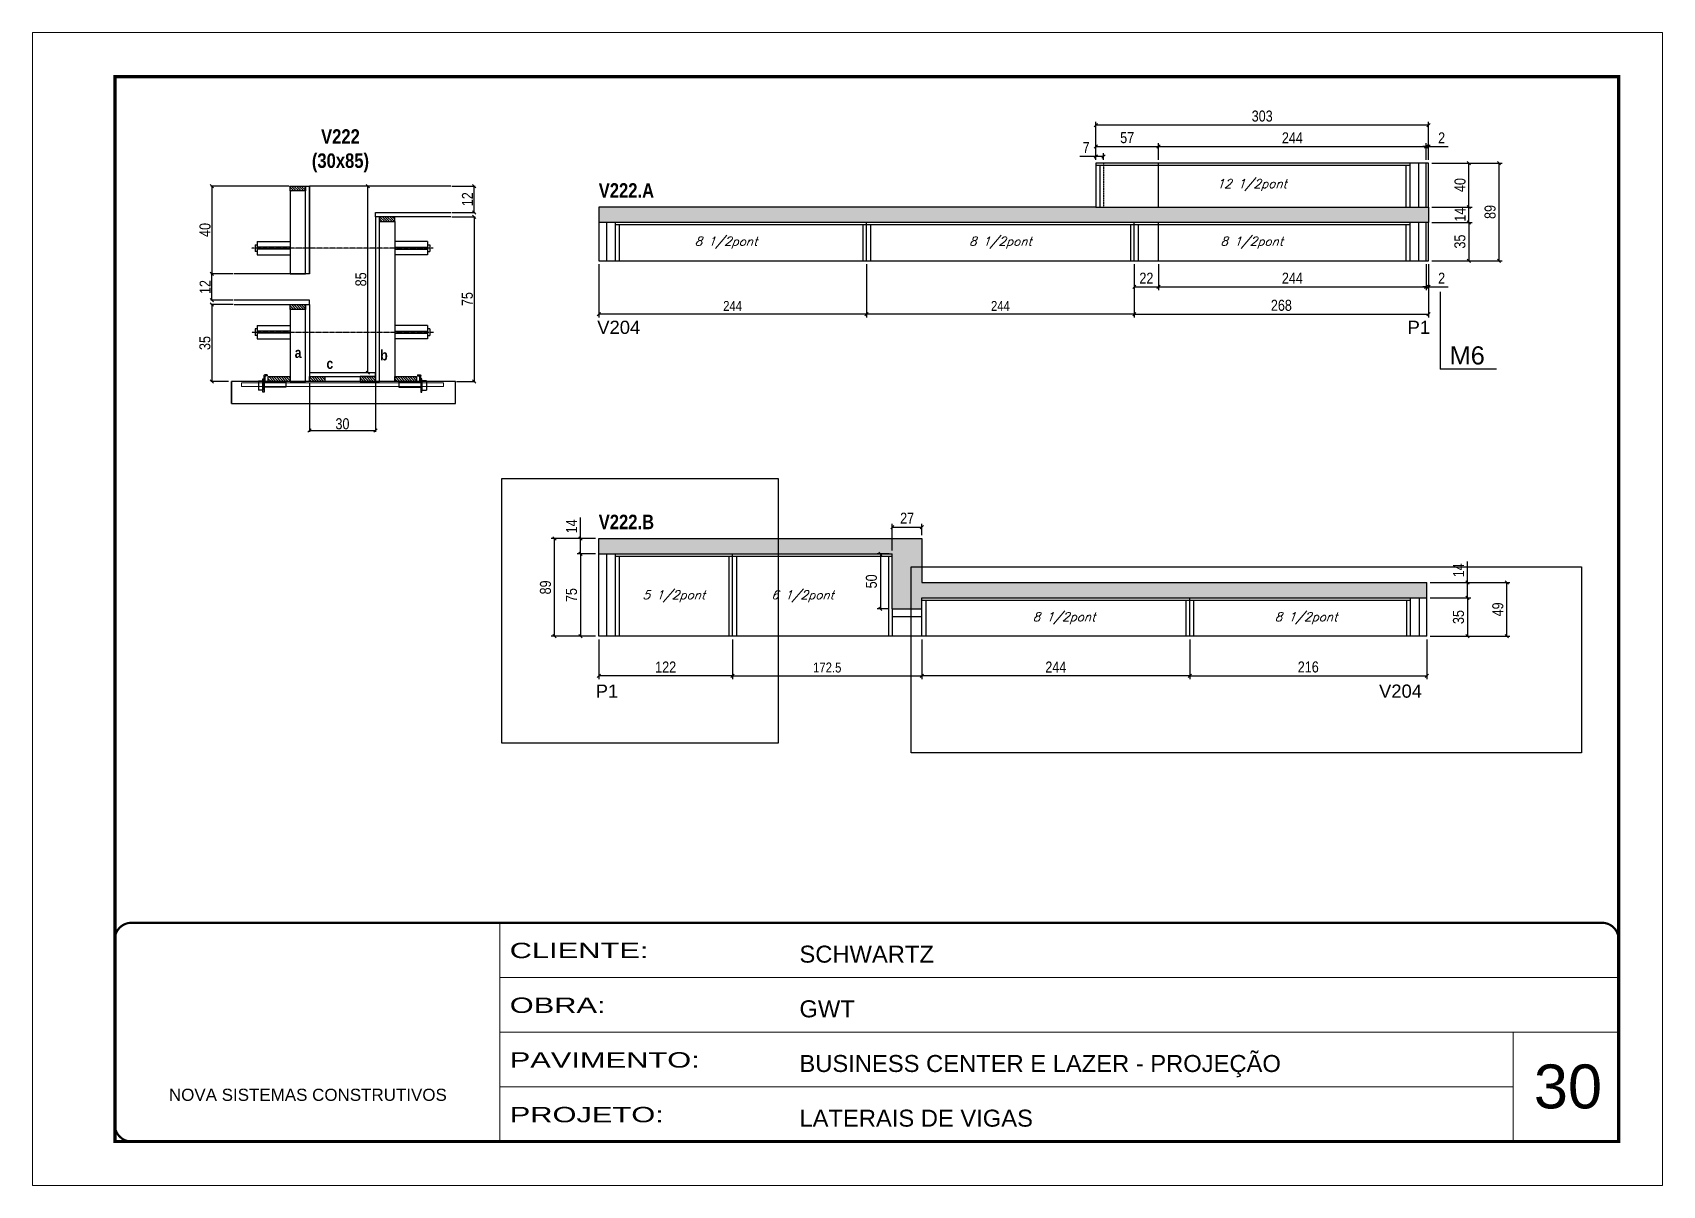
# Model space of a CAD drawing. Extents: x 2603 to 22413, y 1253 to 30260.
# Drawn here: x 4201 to 5686, y 20779 to 21829 of the extents above; entities that cross this region are included whole.
import ezdxf

# ---------------------------------------------------------------- set-up
doc = ezdxf.new("R2010")
doc.units = 0
for name, pattern in [('CONTINUO', [0]), ('DASHED', [0.75, 0.5, -0.25]), ('HIDDEN', [0.375, 0.25, -0.125])]:
    doc.linetypes.add(name, pattern=pattern)
for name, color, linetype in [('5', 5, 'Continuous'), ('barrote', 251, 'Continuous'), ('COTA', 241, 'Continuous'), ('detalhes', 4, 'Continuous'), ('NOMENCLATURA', 7, 'Continuous'), ('Painéis', 200, 'Continuous'), ('presilha', 1, 'Continuous'), ('SARR_2.2x10', 60, 'Continuous'), ('SARR_2.2x7', 40, 'Continuous'), ('SARR_3.5x7', 81, 'Continuous'), ('TENSOR', 3, 'Continuous'), ('texto', 7, 'Continuous')]:
    doc.layers.add(name, color=color, linetype=linetype)
for name, color, linetype, lineweight in [('CARIMBO', 255, 'Continuous', 9), ('CONCRETO', 251, 'Continuous', 25), ('Folhas', 255, 'Continuous', 9), ('SARRAFO DE PRESSAO', 251, 'DASHED', 9), ('SCO-___-LAJ', 2, 'Continuous', 0)]:
    doc.layers.add(name, color=color, linetype=linetype, lineweight=lineweight)
doc.styles.add('ARIAL', font='arial.ttf')
doc.styles.add('COTA TECNICA', font='techl___.ttf', dxfattribs={"height": 10})
doc.styles.add('COTA TECNICA 2X', font='techl___.ttf', dxfattribs={"height": 10})
doc.styles.add('COTA TECNICA-50', font='techl___.ttf', dxfattribs={"height": 9})
doc.styles.add('Romans', font='romans.shx')
doc.styles.get("Standard").update_dxf_attribs({"font": 'arial.ttf'})
doc.styles.add('TECNICA', font='techb___.ttf', dxfattribs={"height": 10})
doc.styles.add('Tecnologia', font='')
doc.styles.get('Tecnologia').set_extended_font_data('Forgotten Futurist')
doc.dimstyles.new('COTA PAINEL-50', dxfattribs={"dimtxt": 9, "dimasz": 3, "dimexe": 3, "dimexo": 3, "dimgap": 3, "dimtad": 1, "dimdec": 1, "dimzin": 12, "dimdsep": 46, "dimtxsty": 'COTA TECNICA-50', "dimblk1": 'OBLIQUE', "dimblk2": 'OBLIQUE', "dimsah": 1, "dimcen": 0.9, "dimclrd": 4, "dimclre": 4, "dimclrt": 240, "dimadec": 1, "dimazin": 3, "dimtfac": 1, "dimtdec": 1, "dimtmove": 0, "dimatfit": 3, "dimfxl": 1, "dimtolj": 1, "dimtzin": 12, "dimarcsym": 0})
doc.dimstyles.new('PAINEL', dxfattribs={"dimtxt": 10, "dimasz": 3, "dimexe": 3, "dimexo": 3, "dimgap": 3, "dimtad": 1, "dimdec": 1, "dimzin": 12, "dimdsep": 46, "dimtxsty": 'COTA TECNICA', "dimblk1": 'OBLIQUE', "dimblk2": 'OBLIQUE', "dimsah": 1, "dimcen": 0.9, "dimclrd": 4, "dimclre": 4, "dimclrt": 240, "dimadec": 1, "dimazin": 3, "dimtfac": 1, "dimtdec": 1, "dimtmove": 0, "dimatfit": 3, "dimfxl": 1, "dimtolj": 1, "dimtzin": 12, "dimarcsym": 0})
doc.dimstyles.new('SECAO', dxfattribs={"dimscale": 0.333333, "dimtxt": 5, "dimasz": 9, "dimexe": 3, "dimexo": 3, "dimgap": 3, "dimtad": 1, "dimdec": 1, "dimlfac": 0.5, "dimzin": 12, "dimdsep": 46, "dimtxsty": 'COTA TECNICA 2X', "dimblk1": 'OBLIQUE', "dimblk2": 'OBLIQUE', "dimsah": 1, "dimcen": 0.9, "dimclrd": 4, "dimclre": 4, "dimclrt": 240, "dimadec": 1, "dimazin": 3, "dimtfac": 1, "dimtdec": 1, "dimtmove": 0, "dimatfit": 3, "dimfxl": 1, "dimtolj": 1, "dimtzin": 12, "dimarcsym": 0})

msp = doc.modelspace()

# ---------------------------------------------------------------- texts
at = {"layer": '5', "linetype": 'Continuous'}
for s, p in [('V204', (4715.96, 21554.72)), ('P1', (5454.3, 21554.72)), ('V204', (5428.28, 21223.34)), ('P1', (4714.55, 21223.34))]:
    msp.add_text(s, height=12, rotation=359.99996, dxfattribs=at).set_placement(p)
at = {"layer": 'CARIMBO', "style": 'ARIAL'}
msp.add_text('30', height=40, dxfattribs=at).set_placement((5569.33, 20849.29))
at = {"layer": 'detalhes', "style": 'TECNICA'}
for s, p in [('a', (4440.32, 21532.81)), ('b', (4518.3, 21530.59)), ('c', (4469.26, 21522.87))]:
    msp.add_text(s, height=9.6, dxfattribs=at).set_placement(p)
at = {"layer": 'NOMENCLATURA', "style": 'TECNICA'}
for s, p in [('V222.A', (4717.29, 21678.79)), ('V222.B', (4717.29, 21376.84))]:
    msp.add_text(s, height=13.2, dxfattribs=at).set_placement(p)
at = {"layer": 'NOMENCLATURA', "linetype": 'Continuous'}
msp.add_text('M6', height=16.5, dxfattribs=at).set_placement((5492.61, 21526.89))
at = {"layer": 'NOMENCLATURA', "insert": (4481.97, 21741.1), "char_height": 13.2, "attachment_point": 2, "style": 'TECNICA'}
msp.add_mtext_dynamic_manual_height_columns('V222\\P(30x85)', width=300.2766, gutter_width=1, heights=[0], dxfattribs=at)
at = {"layer": 'texto', "color": 2, "char_height": 8, "attachment_point": 5, "style": 'Romans'}
for s, insert in [('{\\Q19;\\C256;12 1/2pont}', (5312.29, 21690.27)), ('{\\Q19;\\C256;8 1/2pont}', (4833.29, 21637.77)), ('{\\Q19;\\C256;8 1/2pont}', (5083.29, 21637.77)), ('{\\Q19;\\C256;8 1/2pont}', (5312.29, 21637.77)), ('{\\Q19;\\C256;5 1/2pont}', (4785.79, 21315.72)), ('{\\Q19;\\C256;6 1/2pont}', (4903.04, 21315.72)), ('{\\Q19;\\C256;8 1/2pont}', (5141.29, 21295.72)), ('{\\Q19;\\C256;8 1/2pont}', (5361.79, 21295.72))]:
    msp.add_mtext(s, dxfattribs=dict(at, insert=insert))

# ---------------------------------------------------------------- blocks, each defined once
blk = doc.blocks.new('9999999999')
at = {"color": 30, "linetype": 'CONTINUO'}
for p, q in [((98564.6, 34230.2), (98564.6, 34429.4)), ((98564.6, 34379.6), (99584, 34379.6)), ((98564.6, 34329.8), (99488, 34329.8)), ((99584, 34329.8), (99488, 34329.8)), ((99488, 34329.8), (99488, 34230.2)), ((98564.6, 34280), (99488, 34280))]:
    blk.add_line(p, q, dxfattribs=at)
at = {"color": 30, "linetype": 'CONTINUO', "const_width": 2}
blk.add_lwpolyline([(99584, 34230.2), (99584, 34414.4, 0.414214), (99569, 34429.4), (98229, 34429.4, 0.414214), (98214, 34414.4), (98214, 34245.2, 0.414214), (98229, 34230.2), (99584, 34230.2)], format="xyb", dxfattribs=at)
at = {"layer": 'Folhas'}
blk.add_lwpolyline([(98139, 34190.2), (99624, 34190.2), (99624, 35240.2), (98139, 35240.2)], close=True, dxfattribs=at)
at = {"layer": 'Folhas', "color": 30, "const_width": 3}
blk.add_lwpolyline([(98214, 34230.2), (99584, 34230.2), (99584, 35200.2), (98214, 35200.2)], close=True, dxfattribs=at)
at = {"color": 7, "linetype": 'Continuous', "ltscale": 5, "style": 'ARIAL'}
for s, height, p in [('SCHWARTZ', 15.48, (98837.7, 34393.1)), ('GWT', 15.48, (98837.7, 34343.3)), ('BUSINESS CENTER E LAZER - PROJEÇÃO', 15.483, (98837.7, 34293.5)), ('NOVA SISTEMAS CONSTRUTIVOS', 11.059, (98263.2, 34267.2)), ('LATERAIS DE VIGAS', 15.483, (98837.7, 34243.7))]:
    blk.add_text(s, height=height, dxfattribs=at).set_placement(p)
at = {"layer": 'Folhas', "color": 7, "style": 'Tecnologia', "width": 1.5}
for s, p in [('CLIENTE:', (98573.7, 34397.2)), ('OBRA:', (98573.7, 34347.3)), ('PAVIMENTO:', (98573.7, 34297.5)), ('PROJETO:', (98573.7, 34247.7))]:
    blk.add_text(s, height=14, dxfattribs=at).set_placement(p)
blk = doc.blocks.new('PRESILHA METÁLICA 1')
at = {"layer": 'presilha'}
for p, q in [((0, 13), (6, 13)), ((0, 13), (0, 0)), ((6, 0), (0, 0)), ((6, 15.5), (7.5, 15.5)), ((6, -2.5), (6, 15.5)), ((6, 13), (6, 0)), ((7.5, 10.6), (7.5, 19.9)), ((7.5, 15.5), (7.5, -2.5)), ((37.5, 4.1), (7.5, 4.1)), ((12, 21), (8.6, 21)), ((9, 11.6), (9, 18.9)), ((12, 19.5), (9.6, 19.5)), ((37.5, 11), (9.6, 11)), ((12, 21), (12, 19.5)), ((37.5, 11), (37.5, 4.1)), ((7.5, -2.5), (6, -2.5))]:
    blk.add_line(p, q, dxfattribs=at)
for centre, radius, start, end in [((8.6, 19.9), 1.14, 90, 180), ((9.6, 18.9), 0.57, 90, 180), ((9.6, 11.6), 0.57, 180, 270)]:
    blk.add_arc(centre, radius, start, end, dxfattribs=at)
blk = doc.blocks.new('_Oblique')
at = {"color": 0, "linetype": 'ByBlock', "lineweight": -2}
blk.add_line((-0.5, -0.5), (0.5, 0.5), dxfattribs=at)
blk = doc.blocks.new('*D441')
at = {"layer": 'COTA', "color": 4, "lineweight": -2, "transparency": 16777216}
for p, q in [((4384.1, 21581.4), (4363.8, 21581.4)), ((4364.8, 21581.4), (4364.8, 21511.4)), ((4380, 21511.4), (4363.8, 21511.4))]:
    blk.add_line(p, q, dxfattribs=at)
at = {"layer": 'Defpoints', "color": 0, "transparency": 16777216}
for p in [(4385.1, 21581.4), (4364.8, 21511.4), (4381, 21511.4)]:
    blk.add_point(p, dxfattribs=at)
at = {"layer": 'COTA', "color": 4, "lineweight": -2, "transparency": 16777216, "xscale": 3, "yscale": 3, "zscale": 3}
for p, rotation in [((4364.8, 21581.4), 90), ((4364.8, 21511.4), 270)]:
    blk.add_blockref('_Oblique', p, dxfattribs=dict(at, rotation=rotation))
at = {"layer": 'COTA', "color": 240, "transparency": 16777216, "insert": (4358.5, 21546.4), "char_height": 10, "attachment_point": 5, "rotation": 90, "style": 'COTA TECNICA 2X'}
blk.add_mtext('\\A1;35', dxfattribs=at)
blk = doc.blocks.new('*D442')
at = {"layer": 'COTA', "color": 4, "lineweight": -2, "transparency": 16777216}
for p, q in [((4384.1, 21609.4), (4363.8, 21609.4)), ((4364.8, 21585.4), (4364.8, 21609.4)), ((4384.1, 21585.4), (4363.8, 21585.4))]:
    blk.add_line(p, q, dxfattribs=at)
at = {"layer": 'Defpoints', "color": 0, "transparency": 16777216}
for p in [(4364.8, 21609.4), (4385.1, 21609.4), (4385.1, 21585.4)]:
    blk.add_point(p, dxfattribs=at)
at = {"layer": 'COTA', "color": 4, "lineweight": -2, "transparency": 16777216, "xscale": 3, "yscale": 3, "zscale": 3}
for p, rotation in [((4364.8, 21609.4), 90), ((4364.8, 21585.4), 270)]:
    blk.add_blockref('_Oblique', p, dxfattribs=dict(at, rotation=rotation))
at = {"layer": 'COTA', "color": 240, "transparency": 16777216, "insert": (4358.7, 21597.4), "char_height": 10, "attachment_point": 5, "rotation": 90, "style": 'COTA TECNICA 2X'}
blk.add_mtext('\\A1;12', dxfattribs=at)
blk = doc.blocks.new('*D443')
at = {"layer": 'COTA', "color": 4, "lineweight": -2, "transparency": 16777216}
for p, q in [((4583.5, 21661.4), (4604.7, 21661.4)), ((4603.7, 21661.4), (4603.7, 21511.4)), ((4587.6, 21511.4), (4604.7, 21511.4))]:
    blk.add_line(p, q, dxfattribs=at)
at = {"layer": 'Defpoints', "color": 0, "transparency": 16777216}
for p in [(4582.5, 21661.4), (4586.6, 21511.4), (4603.7, 21511.4)]:
    blk.add_point(p, dxfattribs=at)
at = {"layer": 'COTA', "color": 4, "lineweight": -2, "transparency": 16777216, "xscale": 3, "yscale": 3, "zscale": 3}
for p, rotation in [((4603.7, 21661.4), 90), ((4603.7, 21511.4), 270)]:
    blk.add_blockref('_Oblique', p, dxfattribs=dict(at, rotation=rotation))
at = {"layer": 'COTA', "color": 240, "transparency": 16777216, "insert": (4597.6, 21586.4), "char_height": 10, "attachment_point": 5, "rotation": 90, "style": 'COTA TECNICA 2X'}
blk.add_mtext('\\A1;75', dxfattribs=at)
blk = doc.blocks.new('*D2439')
at = {"layer": 'COTA', "color": 4, "lineweight": -2, "transparency": 16777216}
for p, q in [((4583.5, 21689.4), (4604.7, 21689.4)), ((4603.7, 21665.4), (4603.7, 21689.4)), ((4583.5, 21665.4), (4604.7, 21665.4))]:
    blk.add_line(p, q, dxfattribs=at)
at = {"layer": 'Defpoints', "color": 0, "transparency": 16777216}
for p in [(4582.5, 21689.4), (4603.7, 21689.4), (4582.5, 21665.4)]:
    blk.add_point(p, dxfattribs=at)
at = {"layer": 'COTA', "color": 4, "lineweight": -2, "transparency": 16777216, "xscale": 3, "yscale": 3, "zscale": 3}
for p, rotation in [((4603.7, 21689.4), 90), ((4603.7, 21665.4), 270)]:
    blk.add_blockref('_Oblique', p, dxfattribs=dict(at, rotation=rotation))
at = {"layer": 'COTA', "color": 240, "transparency": 16777216, "insert": (4597.7, 21677.4), "char_height": 10, "attachment_point": 5, "rotation": 90, "style": 'COTA TECNICA 2X'}
blk.add_mtext('\\A1;12', dxfattribs=at)
blk = doc.blocks.new('*D2440')
at = {"layer": 'COTA', "color": 4, "lineweight": -2, "transparency": 16777216}
for p, q in [((4453.8, 21510.4), (4453.8, 21465.6)), ((4513.8, 21510.4), (4513.8, 21465.6)), ((4453.8, 21466.6), (4513.8, 21466.6))]:
    blk.add_line(p, q, dxfattribs=at)
at = {"layer": 'Defpoints', "color": 0, "transparency": 16777216}
for p in [(4453.8, 21511.4), (4513.8, 21511.4), (4513.8, 21466.6)]:
    blk.add_point(p, dxfattribs=at)
at = {"layer": 'COTA', "color": 4, "lineweight": -2, "transparency": 16777216, "xscale": 3, "yscale": 3, "zscale": 3, "rotation": 180}
blk.add_blockref('_Oblique', (4453.8, 21466.6), dxfattribs=at)
at = {"layer": 'COTA', "color": 4, "lineweight": -2, "transparency": 16777216, "xscale": 3, "yscale": 3, "zscale": 3}
blk.add_blockref('_Oblique', (4513.8, 21466.6), dxfattribs=at)
at = {"layer": 'COTA', "color": 240, "transparency": 16777216, "insert": (4483.8, 21472.8), "char_height": 10, "attachment_point": 5, "style": 'COTA TECNICA 2X'}
blk.add_mtext('\\A1;30', dxfattribs=at)
blk = doc.blocks.new('*D2441')
at = {"layer": 'COTA', "color": 4, "lineweight": -2, "transparency": 16777216}
for p, q in [((4435.2, 21689.4), (4363.8, 21689.4)), ((4364.8, 21689.4), (4364.8, 21609.4)), ((4384.1, 21609.4), (4363.8, 21609.4))]:
    blk.add_line(p, q, dxfattribs=at)
at = {"layer": 'Defpoints', "color": 0, "transparency": 16777216}
for p in [(4436.2, 21689.4), (4364.8, 21609.4), (4385.1, 21609.4)]:
    blk.add_point(p, dxfattribs=at)
at = {"layer": 'COTA', "color": 4, "lineweight": -2, "transparency": 16777216, "xscale": 3, "yscale": 3, "zscale": 3}
for p, rotation in [((4364.8, 21689.4), 90), ((4364.8, 21609.4), 270)]:
    blk.add_blockref('_Oblique', p, dxfattribs=dict(at, rotation=rotation))
at = {"layer": 'COTA', "color": 240, "transparency": 16777216, "insert": (4358.6, 21649.4), "char_height": 10, "attachment_point": 5, "rotation": 90, "style": 'COTA TECNICA 2X'}
blk.add_mtext('\\A1;40', dxfattribs=at)
blk = doc.blocks.new('*D438')
at = {"layer": 'COTA', "color": 4, "lineweight": -2, "transparency": 16777216}
for p, q in [((4506.8, 21519.4), (4506.8, 21689.4)), ((4507.8, 21689.4), (4507.8, 21689.4)), ((4507.8, 21519.4), (4507.8, 21519.4))]:
    blk.add_line(p, q, dxfattribs=at)
at = {"layer": 'Defpoints', "color": 0, "transparency": 16777216}
for p in [(4506.8, 21689.4), (4506.8, 21689.4), (4506.8, 21519.4)]:
    blk.add_point(p, dxfattribs=at)
at = {"layer": 'COTA', "color": 4, "lineweight": -2, "transparency": 16777216, "xscale": 3, "yscale": 3, "zscale": 3}
for p, rotation in [((4506.8, 21689.4), 90), ((4506.8, 21519.4), 270)]:
    blk.add_blockref('_Oblique', p, dxfattribs=dict(at, rotation=rotation))
at = {"layer": 'COTA', "color": 240, "transparency": 16777216, "insert": (4500.6, 21604.4), "char_height": 10, "attachment_point": 5, "rotation": 90, "style": 'COTA TECNICA 2X'}
blk.add_mtext('\\A1;85', dxfattribs=at)
blk = doc.blocks.new('*D439')
at = {"layer": 'COTA', "color": 4, "linetype": 'ByBlock', "lineweight": -2, "transparency": 16777216}
for p, q in [((4961.3, 21618.3), (4961.3, 21569.6)), ((5205.3, 21618.3), (5205.3, 21569.6)), ((5205.3, 21572.6), (4961.3, 21572.6))]:
    blk.add_line(p, q, dxfattribs=at)
at = {"layer": 'Defpoints', "color": 0, "linetype": 'ByBlock', "transparency": 16777216}
for p in [(4961.3, 21621.3), (5205.3, 21621.3), (4961.3, 21572.6)]:
    blk.add_point(p, dxfattribs=at)
at = {"layer": 'COTA', "color": 4, "linetype": 'ByBlock', "lineweight": -2, "transparency": 16777216, "xscale": 3, "yscale": 3, "zscale": 3, "rotation": 180}
blk.add_blockref('_Oblique', (4961.3, 21572.6), dxfattribs=at)
at = {"layer": 'COTA', "color": 4, "linetype": 'ByBlock', "lineweight": -2, "transparency": 16777216, "xscale": 3, "yscale": 3, "zscale": 3}
blk.add_blockref('_Oblique', (5205.3, 21572.6), dxfattribs=at)
at = {"layer": 'COTA', "color": 240, "linetype": 'ByBlock', "transparency": 16777216, "insert": (5083.3, 21580.2), "char_height": 9, "attachment_point": 5, "style": 'COTA TECNICA-50'}
blk.add_mtext('\\A1;244', dxfattribs=at)
blk = doc.blocks.new('*D2420')
at = {"layer": 'COTA', "color": 4, "linetype": 'ByBlock', "lineweight": -2, "transparency": 16777216}
for p, q in [((4717.3, 21618.3), (4717.3, 21569.6)), ((4961.3, 21618.3), (4961.3, 21569.6)), ((4961.3, 21572.6), (4717.3, 21572.6))]:
    blk.add_line(p, q, dxfattribs=at)
at = {"layer": 'Defpoints', "color": 0, "linetype": 'ByBlock', "transparency": 16777216}
for p in [(4717.3, 21621.3), (4961.3, 21621.3), (4717.3, 21572.6)]:
    blk.add_point(p, dxfattribs=at)
at = {"layer": 'COTA', "color": 4, "linetype": 'ByBlock', "lineweight": -2, "transparency": 16777216, "xscale": 3, "yscale": 3, "zscale": 3, "rotation": 180}
blk.add_blockref('_Oblique', (4717.3, 21572.6), dxfattribs=at)
at = {"layer": 'COTA', "color": 4, "linetype": 'ByBlock', "lineweight": -2, "transparency": 16777216, "xscale": 3, "yscale": 3, "zscale": 3}
blk.add_blockref('_Oblique', (4961.3, 21572.6), dxfattribs=at)
at = {"layer": 'COTA', "color": 240, "linetype": 'ByBlock', "transparency": 16777216, "insert": (4839.3, 21580.2), "char_height": 9, "attachment_point": 5, "style": 'COTA TECNICA-50'}
blk.add_mtext('\\A1;244', dxfattribs=at)
blk = doc.blocks.new('*D2421')
at = {"layer": 'COTA', "color": 4, "linetype": 'ByBlock', "lineweight": -2, "transparency": 16777216}
for p, q in [((5205.3, 21618.3), (5205.3, 21569.6)), ((5473.3, 21618.3), (5473.3, 21569.6)), ((5205.3, 21572.6), (5473.3, 21572.6))]:
    blk.add_line(p, q, dxfattribs=at)
at = {"layer": 'Defpoints', "color": 0, "linetype": 'ByBlock', "transparency": 16777216}
for p in [(5205.3, 21621.3), (5473.3, 21621.3), (5473.3, 21572.6)]:
    blk.add_point(p, dxfattribs=at)
at = {"layer": 'COTA', "color": 4, "linetype": 'ByBlock', "lineweight": -2, "transparency": 16777216, "xscale": 3, "yscale": 3, "zscale": 3, "rotation": 180}
blk.add_blockref('_Oblique', (5205.3, 21572.6), dxfattribs=at)
at = {"layer": 'COTA', "color": 4, "linetype": 'ByBlock', "lineweight": -2, "transparency": 16777216, "xscale": 3, "yscale": 3, "zscale": 3}
blk.add_blockref('_Oblique', (5473.3, 21572.6), dxfattribs=at)
at = {"layer": 'COTA', "color": 240, "linetype": 'ByBlock', "transparency": 16777216, "insert": (5339.3, 21580.7), "char_height": 10, "attachment_point": 5, "style": 'COTA TECNICA'}
blk.add_mtext('\\A1;268', dxfattribs=at)
blk = doc.blocks.new('*D2422')
at = {"layer": 'COTA', "color": 4, "linetype": 'ByBlock', "lineweight": -2, "transparency": 16777216}
for p, q in [((5476.3, 21656.3), (5513.2, 21656.3)), ((5510.2, 21656.3), (5510.2, 21621.3)), ((5476.3, 21621.3), (5513.2, 21621.3))]:
    blk.add_line(p, q, dxfattribs=at)
at = {"layer": 'Defpoints', "color": 0, "linetype": 'ByBlock', "transparency": 16777216}
for p in [(5473.3, 21656.3), (5473.3, 21621.3), (5510.2, 21621.3)]:
    blk.add_point(p, dxfattribs=at)
at = {"layer": 'COTA', "color": 4, "linetype": 'ByBlock', "lineweight": -2, "transparency": 16777216, "xscale": 3, "yscale": 3, "zscale": 3}
for p, rotation in [((5510.2, 21656.3), 90), ((5510.2, 21621.3), 270)]:
    blk.add_blockref('_Oblique', p, dxfattribs=dict(at, rotation=rotation))
at = {"layer": 'COTA', "color": 240, "linetype": 'ByBlock', "transparency": 16777216, "insert": (5502, 21638.8), "char_height": 10, "attachment_point": 5, "rotation": 90, "style": 'COTA TECNICA'}
blk.add_mtext('\\A1;35', dxfattribs=at)
blk = doc.blocks.new('*D2423')
at = {"layer": 'COTA', "color": 4, "linetype": 'ByBlock', "lineweight": -2, "transparency": 16777216}
for p, q in [((5476.3, 21670.3), (5513.2, 21670.3)), ((5510.2, 21656.3), (5510.2, 21670.3)), ((5476.3, 21656.3), (5513.2, 21656.3))]:
    blk.add_line(p, q, dxfattribs=at)
at = {"layer": 'Defpoints', "color": 0, "linetype": 'ByBlock', "transparency": 16777216}
for p in [(5473.3, 21670.3), (5510.2, 21670.3), (5473.3, 21656.3)]:
    blk.add_point(p, dxfattribs=at)
at = {"layer": 'COTA', "color": 4, "linetype": 'ByBlock', "lineweight": -2, "transparency": 16777216, "xscale": 3, "yscale": 3, "zscale": 3}
for p, rotation in [((5510.2, 21670.3), 90), ((5510.2, 21656.3), 270)]:
    blk.add_blockref('_Oblique', p, dxfattribs=dict(at, rotation=rotation))
at = {"layer": 'COTA', "color": 240, "linetype": 'ByBlock', "transparency": 16777216, "insert": (5502.1, 21663.3), "char_height": 10, "attachment_point": 5, "rotation": 90, "style": 'COTA TECNICA'}
blk.add_mtext('\\A1;14', dxfattribs=at)
blk = doc.blocks.new('*D2424')
at = {"layer": 'COTA', "color": 4, "linetype": 'ByBlock', "lineweight": -2, "transparency": 16777216}
for p, q in [((5205.3, 21618.3), (5205.3, 21594.5)), ((5227.3, 21618.3), (5227.3, 21594.5)), ((5205.3, 21597.5), (5227.3, 21597.5))]:
    blk.add_line(p, q, dxfattribs=at)
at = {"layer": 'Defpoints', "color": 0, "linetype": 'ByBlock', "transparency": 16777216}
for p in [(5205.3, 21621.3), (5227.3, 21621.3), (5227.3, 21597.5)]:
    blk.add_point(p, dxfattribs=at)
at = {"layer": 'COTA', "color": 4, "linetype": 'ByBlock', "lineweight": -2, "transparency": 16777216, "xscale": 3, "yscale": 3, "zscale": 3, "rotation": 180}
blk.add_blockref('_Oblique', (5205.3, 21597.5), dxfattribs=at)
at = {"layer": 'COTA', "color": 4, "linetype": 'ByBlock', "lineweight": -2, "transparency": 16777216, "xscale": 3, "yscale": 3, "zscale": 3}
blk.add_blockref('_Oblique', (5227.3, 21597.5), dxfattribs=at)
at = {"layer": 'COTA', "color": 240, "linetype": 'ByBlock', "transparency": 16777216, "insert": (5216.3, 21605.5), "char_height": 10, "attachment_point": 5, "style": 'COTA TECNICA'}
blk.add_mtext('\\A1;22', dxfattribs=at)
blk = doc.blocks.new('*D2425')
at = {"layer": 'COTA', "color": 4, "linetype": 'ByBlock', "lineweight": -2, "transparency": 16777216}
for p, q in [((5227.3, 21618.3), (5227.3, 21594.5)), ((5471.3, 21618.3), (5471.3, 21594.5)), ((5227.3, 21597.5), (5471.3, 21597.5))]:
    blk.add_line(p, q, dxfattribs=at)
at = {"layer": 'Defpoints', "color": 0, "linetype": 'ByBlock', "transparency": 16777216}
for p in [(5227.3, 21621.3), (5471.3, 21621.3), (5471.3, 21597.5)]:
    blk.add_point(p, dxfattribs=at)
at = {"layer": 'COTA', "color": 4, "linetype": 'ByBlock', "lineweight": -2, "transparency": 16777216, "xscale": 3, "yscale": 3, "zscale": 3, "rotation": 180}
blk.add_blockref('_Oblique', (5227.3, 21597.5), dxfattribs=at)
at = {"layer": 'COTA', "color": 4, "linetype": 'ByBlock', "lineweight": -2, "transparency": 16777216, "xscale": 3, "yscale": 3, "zscale": 3}
blk.add_blockref('_Oblique', (5471.3, 21597.5), dxfattribs=at)
at = {"layer": 'COTA', "color": 240, "linetype": 'ByBlock', "transparency": 16777216, "insert": (5349.3, 21605.5), "char_height": 10, "attachment_point": 5, "style": 'COTA TECNICA'}
blk.add_mtext('\\A1;244', dxfattribs=at)
blk = doc.blocks.new('*D2426')
at = {"layer": 'COTA', "color": 4, "linetype": 'ByBlock', "lineweight": -2, "transparency": 16777216}
for p, q in [((5471.3, 21618.3), (5471.3, 21594.5)), ((5473.3, 21618.3), (5473.3, 21594.5)), ((5471.3, 21597.5), (5468.3, 21597.5)), ((5471.3, 21597.5), (5473.3, 21597.5)), ((5473.3, 21597.5), (5491.4, 21597.5))]:
    blk.add_line(p, q, dxfattribs=at)
at = {"layer": 'Defpoints', "color": 0, "linetype": 'ByBlock', "transparency": 16777216}
for p in [(5471.3, 21621.3), (5473.3, 21621.3), (5473.3, 21597.5)]:
    blk.add_point(p, dxfattribs=at)
at = {"layer": 'COTA', "color": 4, "linetype": 'ByBlock', "lineweight": -2, "transparency": 16777216, "xscale": 3, "yscale": 3, "zscale": 3}
blk.add_blockref('_Oblique', (5471.3, 21597.5), dxfattribs=at)
at = {"layer": 'COTA', "color": 4, "linetype": 'ByBlock', "lineweight": -2, "transparency": 16777216, "xscale": 3, "yscale": 3, "zscale": 3, "rotation": 180}
blk.add_blockref('_Oblique', (5473.3, 21597.5), dxfattribs=at)
at = {"layer": 'COTA', "color": 240, "linetype": 'ByBlock', "transparency": 16777216, "insert": (5485.3, 21605.5), "char_height": 10, "attachment_point": 5, "style": 'COTA TECNICA'}
blk.add_mtext('\\A1;2', dxfattribs=at)
blk = doc.blocks.new('*D2427')
at = {"layer": 'COTA', "color": 4, "linetype": 'ByBlock', "lineweight": -2, "transparency": 16777216}
for p, q in [((5476.3, 21710.3), (5513.2, 21710.3)), ((5510.2, 21670.3), (5510.2, 21710.3)), ((5476.3, 21670.3), (5513.2, 21670.3))]:
    blk.add_line(p, q, dxfattribs=at)
at = {"layer": 'Defpoints', "color": 0, "linetype": 'ByBlock', "transparency": 16777216}
for p in [(5473.3, 21710.3), (5510.2, 21710.3), (5473.3, 21670.3)]:
    blk.add_point(p, dxfattribs=at)
at = {"layer": 'COTA', "color": 4, "linetype": 'ByBlock', "lineweight": -2, "transparency": 16777216, "xscale": 3, "yscale": 3, "zscale": 3}
for p, rotation in [((5510.2, 21710.3), 90), ((5510.2, 21670.3), 270)]:
    blk.add_blockref('_Oblique', p, dxfattribs=dict(at, rotation=rotation))
at = {"layer": 'COTA', "color": 240, "linetype": 'ByBlock', "transparency": 16777216, "insert": (5502.1, 21690.3), "char_height": 10, "attachment_point": 5, "rotation": 90, "style": 'COTA TECNICA'}
blk.add_mtext('\\A1;40', dxfattribs=at)
blk = doc.blocks.new('*D2428')
at = {"layer": 'COTA', "color": 4, "linetype": 'ByBlock', "lineweight": -2, "transparency": 16777216}
for p, q in [((5476.3, 21710.3), (5540.6, 21710.3)), ((5537.6, 21621.3), (5537.6, 21710.3)), ((5476.3, 21621.3), (5540.6, 21621.3))]:
    blk.add_line(p, q, dxfattribs=at)
at = {"layer": 'Defpoints', "color": 0, "linetype": 'ByBlock', "transparency": 16777216}
for p in [(5473.3, 21710.3), (5537.6, 21710.3), (5473.3, 21621.3)]:
    blk.add_point(p, dxfattribs=at)
at = {"layer": 'COTA', "color": 4, "linetype": 'ByBlock', "lineweight": -2, "transparency": 16777216, "xscale": 3, "yscale": 3, "zscale": 3}
for p, rotation in [((5537.6, 21710.3), 90), ((5537.6, 21621.3), 270)]:
    blk.add_blockref('_Oblique', p, dxfattribs=dict(at, rotation=rotation))
at = {"layer": 'COTA', "color": 240, "linetype": 'ByBlock', "transparency": 16777216, "insert": (5529.5, 21665.8), "char_height": 10, "attachment_point": 5, "rotation": 90, "style": 'COTA TECNICA'}
blk.add_mtext('\\A1;89', dxfattribs=at)
blk = doc.blocks.new('*D2429')
at = {"layer": 'COTA', "color": 4, "linetype": 'ByBlock', "lineweight": -2, "transparency": 16777216}
for p, q in [((5170.3, 21713.3), (5170.3, 21747.8)), ((5473.3, 21744.8), (5170.3, 21744.8)), ((5473.3, 21713.3), (5473.3, 21747.8))]:
    blk.add_line(p, q, dxfattribs=at)
at = {"layer": 'Defpoints', "color": 0, "linetype": 'ByBlock', "transparency": 16777216}
for p in [(5170.3, 21744.8), (5170.3, 21710.3), (5473.3, 21710.3)]:
    blk.add_point(p, dxfattribs=at)
at = {"layer": 'COTA', "color": 4, "linetype": 'ByBlock', "lineweight": -2, "transparency": 16777216, "xscale": 3, "yscale": 3, "zscale": 3, "rotation": 180}
blk.add_blockref('_Oblique', (5170.3, 21744.8), dxfattribs=at)
at = {"layer": 'COTA', "color": 4, "linetype": 'ByBlock', "lineweight": -2, "transparency": 16777216, "xscale": 3, "yscale": 3, "zscale": 3}
blk.add_blockref('_Oblique', (5473.3, 21744.8), dxfattribs=at)
at = {"layer": 'COTA', "color": 240, "linetype": 'ByBlock', "transparency": 16777216, "insert": (5321.8, 21753.1), "char_height": 10, "attachment_point": 5, "style": 'COTA TECNICA'}
blk.add_mtext('\\A1;303', dxfattribs=at)
blk = doc.blocks.new('*D2430')
at = {"layer": 'COTA', "color": 4, "linetype": 'ByBlock', "lineweight": -2, "transparency": 16777216}
for p, q in [((5170.3, 21713.3), (5170.3, 21728.3)), ((5227.3, 21713.3), (5227.3, 21728.3)), ((5170.3, 21725.3), (5227.3, 21725.3))]:
    blk.add_line(p, q, dxfattribs=at)
at = {"layer": 'Defpoints', "color": 0, "linetype": 'ByBlock', "transparency": 16777216}
for p in [(5227.3, 21725.3), (5170.3, 21710.3), (5227.3, 21710.3)]:
    blk.add_point(p, dxfattribs=at)
at = {"layer": 'COTA', "color": 4, "linetype": 'ByBlock', "lineweight": -2, "transparency": 16777216, "xscale": 3, "yscale": 3, "zscale": 3, "rotation": 180}
blk.add_blockref('_Oblique', (5170.3, 21725.3), dxfattribs=at)
at = {"layer": 'COTA', "color": 4, "linetype": 'ByBlock', "lineweight": -2, "transparency": 16777216, "xscale": 3, "yscale": 3, "zscale": 3}
blk.add_blockref('_Oblique', (5227.3, 21725.3), dxfattribs=at)
at = {"layer": 'COTA', "color": 240, "linetype": 'ByBlock', "transparency": 16777216, "insert": (5198.8, 21733.4), "char_height": 10, "attachment_point": 5, "style": 'COTA TECNICA'}
blk.add_mtext('\\A1;57', dxfattribs=at)
blk = doc.blocks.new('*D2431')
at = {"layer": 'COTA', "color": 4, "linetype": 'ByBlock', "lineweight": -2, "transparency": 16777216}
for p, q in [((5227.3, 21713.3), (5227.3, 21728.3)), ((5471.3, 21713.3), (5471.3, 21728.3)), ((5227.3, 21725.3), (5471.3, 21725.3))]:
    blk.add_line(p, q, dxfattribs=at)
at = {"layer": 'Defpoints', "color": 0, "linetype": 'ByBlock', "transparency": 16777216}
for p in [(5471.3, 21725.3), (5227.3, 21710.3), (5471.3, 21710.3)]:
    blk.add_point(p, dxfattribs=at)
at = {"layer": 'COTA', "color": 4, "linetype": 'ByBlock', "lineweight": -2, "transparency": 16777216, "xscale": 3, "yscale": 3, "zscale": 3, "rotation": 180}
blk.add_blockref('_Oblique', (5227.3, 21725.3), dxfattribs=at)
at = {"layer": 'COTA', "color": 4, "linetype": 'ByBlock', "lineweight": -2, "transparency": 16777216, "xscale": 3, "yscale": 3, "zscale": 3}
blk.add_blockref('_Oblique', (5471.3, 21725.3), dxfattribs=at)
at = {"layer": 'COTA', "color": 240, "linetype": 'ByBlock', "transparency": 16777216, "insert": (5349.3, 21733.3), "char_height": 10, "attachment_point": 5, "style": 'COTA TECNICA'}
blk.add_mtext('\\A1;244', dxfattribs=at)
blk = doc.blocks.new('*D2480')
at = {"layer": 'COTA', "color": 4, "linetype": 'ByBlock', "lineweight": -2, "transparency": 16777216}
for p, q in [((5471.3, 21713.3), (5471.3, 21728.3)), ((5473.3, 21713.3), (5473.3, 21728.3)), ((5471.3, 21725.3), (5468.3, 21725.3)), ((5471.3, 21725.3), (5473.3, 21725.3)), ((5473.3, 21725.3), (5491.4, 21725.3))]:
    blk.add_line(p, q, dxfattribs=at)
at = {"layer": 'Defpoints', "color": 0, "linetype": 'ByBlock', "transparency": 16777216}
for p in [(5473.3, 21725.3), (5471.3, 21710.3), (5473.3, 21710.3)]:
    blk.add_point(p, dxfattribs=at)
at = {"layer": 'COTA', "color": 4, "linetype": 'ByBlock', "lineweight": -2, "transparency": 16777216, "xscale": 3, "yscale": 3, "zscale": 3}
blk.add_blockref('_Oblique', (5471.3, 21725.3), dxfattribs=at)
at = {"layer": 'COTA', "color": 4, "linetype": 'ByBlock', "lineweight": -2, "transparency": 16777216, "xscale": 3, "yscale": 3, "zscale": 3, "rotation": 180}
blk.add_blockref('_Oblique', (5473.3, 21725.3), dxfattribs=at)
at = {"layer": 'COTA', "color": 240, "linetype": 'ByBlock', "transparency": 16777216, "insert": (5485.3, 21733.3), "char_height": 10, "attachment_point": 5, "style": 'COTA TECNICA'}
blk.add_mtext('\\A1;2', dxfattribs=at)
blk = doc.blocks.new('*D2481')
at = {"layer": 'COTA', "color": 4, "linetype": 'ByBlock', "lineweight": -2, "transparency": 16777216}
for p, q in [((5170.3, 21716.4), (5155.6, 21716.4)), ((5170.3, 21713.3), (5170.3, 21719.4)), ((5177.3, 21716.4), (5170.3, 21716.4)), ((5177.3, 21713.3), (5177.3, 21719.4))]:
    blk.add_line(p, q, dxfattribs=at)
at = {"layer": 'Defpoints', "color": 0, "linetype": 'ByBlock', "transparency": 16777216}
for p in [(5170.3, 21716.4), (5170.3, 21710.3), (5177.3, 21710.3)]:
    blk.add_point(p, dxfattribs=at)
at = {"layer": 'COTA', "color": 4, "linetype": 'ByBlock', "lineweight": -2, "transparency": 16777216, "xscale": 3, "yscale": 3, "zscale": 3, "rotation": 180}
blk.add_blockref('_Oblique', (5170.3, 21716.4), dxfattribs=at)
at = {"layer": 'COTA', "color": 4, "linetype": 'ByBlock', "lineweight": -2, "transparency": 16777216, "xscale": 3, "yscale": 3, "zscale": 3}
blk.add_blockref('_Oblique', (5177.3, 21716.4), dxfattribs=at)
at = {"layer": 'COTA', "color": 240, "linetype": 'ByBlock', "transparency": 16777216, "insert": (5161.4, 21724.5), "char_height": 10, "attachment_point": 5, "style": 'COTA TECNICA'}
blk.add_mtext('\\A1;7', dxfattribs=at)
blk = doc.blocks.new('*D457')
at = {"layer": 'COTA', "color": 4, "linetype": 'ByBlock', "lineweight": -2, "transparency": 16777216}
for p, q in [((4839.3, 21276.3), (4839.3, 21240.2)), ((5011.8, 21276.3), (5011.8, 21240.2)), ((4839.3, 21243.2), (5011.8, 21243.2))]:
    blk.add_line(p, q, dxfattribs=at)
at = {"layer": 'Defpoints', "color": 0, "linetype": 'ByBlock', "transparency": 16777216}
for p in [(4839.3, 21279.3), (5011.8, 21279.3), (5011.8, 21243.2)]:
    blk.add_point(p, dxfattribs=at)
at = {"layer": 'COTA', "color": 4, "linetype": 'ByBlock', "lineweight": -2, "transparency": 16777216, "xscale": 3, "yscale": 3, "zscale": 3, "rotation": 180}
blk.add_blockref('_Oblique', (4839.3, 21243.2), dxfattribs=at)
at = {"layer": 'COTA', "color": 4, "linetype": 'ByBlock', "lineweight": -2, "transparency": 16777216, "xscale": 3, "yscale": 3, "zscale": 3}
blk.add_blockref('_Oblique', (5011.8, 21243.2), dxfattribs=at)
at = {"layer": 'COTA', "color": 240, "linetype": 'ByBlock', "transparency": 16777216, "insert": (4925.5, 21250.8), "char_height": 9, "attachment_point": 5, "style": 'COTA TECNICA-50'}
blk.add_mtext('\\A1;172.5', dxfattribs=at)
blk = doc.blocks.new('*D2482')
at = {"layer": 'COTA', "color": 4, "linetype": 'ByBlock', "lineweight": -2, "transparency": 16777216}
for p, q in [((4717.3, 21276.3), (4717.3, 21240.2)), ((4839.3, 21276.3), (4839.3, 21240.2)), ((4839.3, 21243.2), (4717.3, 21243.2))]:
    blk.add_line(p, q, dxfattribs=at)
at = {"layer": 'Defpoints', "color": 0, "linetype": 'ByBlock', "transparency": 16777216}
for p in [(4717.3, 21279.3), (4839.3, 21279.3), (4717.3, 21243.2)]:
    blk.add_point(p, dxfattribs=at)
at = {"layer": 'COTA', "color": 4, "linetype": 'ByBlock', "lineweight": -2, "transparency": 16777216, "xscale": 3, "yscale": 3, "zscale": 3, "rotation": 180}
blk.add_blockref('_Oblique', (4717.3, 21243.2), dxfattribs=at)
at = {"layer": 'COTA', "color": 4, "linetype": 'ByBlock', "lineweight": -2, "transparency": 16777216, "xscale": 3, "yscale": 3, "zscale": 3}
blk.add_blockref('_Oblique', (4839.3, 21243.2), dxfattribs=at)
at = {"layer": 'COTA', "color": 240, "linetype": 'ByBlock', "transparency": 16777216, "insert": (4778.3, 21251.3), "char_height": 10, "attachment_point": 5, "style": 'COTA TECNICA'}
blk.add_mtext('\\A1;122', dxfattribs=at)
blk = doc.blocks.new('*D2483')
at = {"layer": 'COTA', "color": 4, "linetype": 'ByBlock', "lineweight": -2, "transparency": 16777216}
for p, q in [((5011.8, 21276.3), (5011.8, 21240.2)), ((5255.8, 21276.3), (5255.8, 21240.2)), ((5255.8, 21243.2), (5011.8, 21243.2))]:
    blk.add_line(p, q, dxfattribs=at)
at = {"layer": 'Defpoints', "color": 0, "linetype": 'ByBlock', "transparency": 16777216}
for p in [(5011.8, 21279.3), (5255.8, 21279.3), (5011.8, 21243.2)]:
    blk.add_point(p, dxfattribs=at)
at = {"layer": 'COTA', "color": 4, "linetype": 'ByBlock', "lineweight": -2, "transparency": 16777216, "xscale": 3, "yscale": 3, "zscale": 3, "rotation": 180}
blk.add_blockref('_Oblique', (5011.8, 21243.2), dxfattribs=at)
at = {"layer": 'COTA', "color": 4, "linetype": 'ByBlock', "lineweight": -2, "transparency": 16777216, "xscale": 3, "yscale": 3, "zscale": 3}
blk.add_blockref('_Oblique', (5255.8, 21243.2), dxfattribs=at)
at = {"layer": 'COTA', "color": 240, "linetype": 'ByBlock', "transparency": 16777216, "insert": (5133.8, 21251.3), "char_height": 10, "attachment_point": 5, "style": 'COTA TECNICA'}
blk.add_mtext('\\A1;244', dxfattribs=at)
blk = doc.blocks.new('*D2484')
at = {"layer": 'COTA', "color": 4, "linetype": 'ByBlock', "lineweight": -2, "transparency": 16777216}
for p, q in [((5255.8, 21276.3), (5255.8, 21240.2)), ((5471.8, 21276.3), (5471.8, 21240.2)), ((5255.8, 21243.2), (5471.8, 21243.2))]:
    blk.add_line(p, q, dxfattribs=at)
at = {"layer": 'Defpoints', "color": 0, "linetype": 'ByBlock', "transparency": 16777216}
for p in [(5255.8, 21279.3), (5471.8, 21279.3), (5471.8, 21243.2)]:
    blk.add_point(p, dxfattribs=at)
at = {"layer": 'COTA', "color": 4, "linetype": 'ByBlock', "lineweight": -2, "transparency": 16777216, "xscale": 3, "yscale": 3, "zscale": 3, "rotation": 180}
blk.add_blockref('_Oblique', (5255.8, 21243.2), dxfattribs=at)
at = {"layer": 'COTA', "color": 4, "linetype": 'ByBlock', "lineweight": -2, "transparency": 16777216, "xscale": 3, "yscale": 3, "zscale": 3}
blk.add_blockref('_Oblique', (5471.8, 21243.2), dxfattribs=at)
at = {"layer": 'COTA', "color": 240, "linetype": 'ByBlock', "transparency": 16777216, "insert": (5363.8, 21251.3), "char_height": 10, "attachment_point": 5, "style": 'COTA TECNICA'}
blk.add_mtext('\\A1;216', dxfattribs=at)
blk = doc.blocks.new('*D2485')
at = {"layer": 'COTA', "color": 4, "linetype": 'ByBlock', "lineweight": -2, "transparency": 16777216}
for p, q in [((5474.8, 21314.3), (5511.9, 21314.3)), ((5508.9, 21314.3), (5508.9, 21279.3)), ((5474.8, 21279.3), (5511.9, 21279.3))]:
    blk.add_line(p, q, dxfattribs=at)
at = {"layer": 'Defpoints', "color": 0, "linetype": 'ByBlock', "transparency": 16777216}
for p in [(5471.8, 21314.3), (5471.8, 21279.3), (5508.9, 21279.3)]:
    blk.add_point(p, dxfattribs=at)
at = {"layer": 'COTA', "color": 4, "linetype": 'ByBlock', "lineweight": -2, "transparency": 16777216, "xscale": 3, "yscale": 3, "zscale": 3}
for p, rotation in [((5508.9, 21314.3), 90), ((5508.9, 21279.3), 270)]:
    blk.add_blockref('_Oblique', p, dxfattribs=dict(at, rotation=rotation))
at = {"layer": 'COTA', "color": 240, "linetype": 'ByBlock', "transparency": 16777216, "insert": (5500.7, 21296.8), "char_height": 10, "attachment_point": 5, "rotation": 90, "style": 'COTA TECNICA'}
blk.add_mtext('\\A1;35', dxfattribs=at)
blk = doc.blocks.new('*D2486')
at = {"layer": 'COTA', "color": 4, "linetype": 'ByBlock', "lineweight": -2, "transparency": 16777216}
for p, q in [((5508.9, 21328.3), (5508.9, 21347.4)), ((5474.8, 21328.3), (5511.9, 21328.3)), ((5508.9, 21314.3), (5508.9, 21328.3)), ((5474.8, 21314.3), (5511.9, 21314.3))]:
    blk.add_line(p, q, dxfattribs=at)
at = {"layer": 'Defpoints', "color": 0, "linetype": 'ByBlock', "transparency": 16777216}
for p in [(5471.8, 21328.3), (5508.9, 21328.3), (5471.8, 21314.3)]:
    blk.add_point(p, dxfattribs=at)
at = {"layer": 'COTA', "color": 4, "linetype": 'ByBlock', "lineweight": -2, "transparency": 16777216, "xscale": 3, "yscale": 3, "zscale": 3}
for p, rotation in [((5508.9, 21328.3), 90), ((5508.9, 21314.3), 270)]:
    blk.add_blockref('_Oblique', p, dxfattribs=dict(at, rotation=rotation))
at = {"layer": 'COTA', "color": 240, "linetype": 'ByBlock', "transparency": 16777216, "insert": (5500.8, 21339.4), "char_height": 10, "attachment_point": 5, "rotation": 90, "style": 'COTA TECNICA'}
blk.add_mtext('\\A1;14', dxfattribs=at)
blk = doc.blocks.new('*D2487')
at = {"layer": 'COTA', "color": 4, "linetype": 'ByBlock', "lineweight": -2, "transparency": 16777216}
for p, q in [((5474.8, 21328.3), (5547.6, 21328.3)), ((5544.6, 21279.3), (5544.6, 21328.3)), ((5474.8, 21279.3), (5547.6, 21279.3))]:
    blk.add_line(p, q, dxfattribs=at)
at = {"layer": 'Defpoints', "color": 0, "linetype": 'ByBlock', "transparency": 16777216}
for p in [(5471.8, 21328.3), (5544.6, 21328.3), (5471.8, 21279.3)]:
    blk.add_point(p, dxfattribs=at)
at = {"layer": 'COTA', "color": 4, "linetype": 'ByBlock', "lineweight": -2, "transparency": 16777216, "xscale": 3, "yscale": 3, "zscale": 3}
for p, rotation in [((5544.6, 21328.3), 90), ((5544.6, 21279.3), 270)]:
    blk.add_blockref('_Oblique', p, dxfattribs=dict(at, rotation=rotation))
at = {"layer": 'COTA', "color": 240, "linetype": 'ByBlock', "transparency": 16777216, "insert": (5536.5, 21303.8), "char_height": 10, "attachment_point": 5, "rotation": 90, "style": 'COTA TECNICA'}
blk.add_mtext('\\A1;49', dxfattribs=at)
blk = doc.blocks.new('*D2488')
at = {"layer": 'COTA', "color": 4, "linetype": 'ByBlock', "lineweight": -2, "transparency": 16777216}
for p, q in [((4714.3, 21354.3), (4697.6, 21354.3)), ((4700.6, 21354.3), (4700.6, 21279.3)), ((4714.3, 21279.3), (4697.6, 21279.3))]:
    blk.add_line(p, q, dxfattribs=at)
at = {"layer": 'Defpoints', "color": 0, "linetype": 'ByBlock', "transparency": 16777216}
for p in [(4717.3, 21354.3), (4700.6, 21279.3), (4717.3, 21279.3)]:
    blk.add_point(p, dxfattribs=at)
at = {"layer": 'COTA', "color": 4, "linetype": 'ByBlock', "lineweight": -2, "transparency": 16777216, "xscale": 3, "yscale": 3, "zscale": 3}
for p, rotation in [((4700.6, 21354.3), 90), ((4700.6, 21279.3), 270)]:
    blk.add_blockref('_Oblique', p, dxfattribs=dict(at, rotation=rotation))
at = {"layer": 'COTA', "color": 240, "linetype": 'ByBlock', "transparency": 16777216, "insert": (4692.5, 21316.8), "char_height": 10, "attachment_point": 5, "rotation": 90, "style": 'COTA TECNICA'}
blk.add_mtext('\\A1;75', dxfattribs=at)
blk = doc.blocks.new('*D2489')
at = {"layer": 'COTA', "color": 4, "linetype": 'ByBlock', "lineweight": -2, "transparency": 16777216}
for p, q in [((4700.6, 21368.3), (4700.6, 21387.4)), ((4714.3, 21368.3), (4697.6, 21368.3)), ((4714.3, 21354.3), (4697.6, 21354.3)), ((4700.6, 21354.3), (4700.6, 21368.3))]:
    blk.add_line(p, q, dxfattribs=at)
at = {"layer": 'Defpoints', "color": 0, "linetype": 'ByBlock', "transparency": 16777216}
for p in [(4700.6, 21368.3), (4717.3, 21368.3), (4717.3, 21354.3)]:
    blk.add_point(p, dxfattribs=at)
at = {"layer": 'COTA', "color": 4, "linetype": 'ByBlock', "lineweight": -2, "transparency": 16777216, "xscale": 3, "yscale": 3, "zscale": 3}
for p, rotation in [((4700.6, 21368.3), 90), ((4700.6, 21354.3), 270)]:
    blk.add_blockref('_Oblique', p, dxfattribs=dict(at, rotation=rotation))
at = {"layer": 'COTA', "color": 240, "linetype": 'ByBlock', "transparency": 16777216, "insert": (4692.6, 21379.4), "char_height": 10, "attachment_point": 5, "rotation": 90, "style": 'COTA TECNICA'}
blk.add_mtext('\\A1;14', dxfattribs=at)
blk = doc.blocks.new('*D2490')
at = {"layer": 'COTA', "color": 4, "linetype": 'ByBlock', "lineweight": -2, "transparency": 16777216}
for p, q in [((4714.3, 21368.3), (4673.9, 21368.3)), ((4676.9, 21279.3), (4676.9, 21368.3)), ((4714.3, 21279.3), (4673.9, 21279.3))]:
    blk.add_line(p, q, dxfattribs=at)
at = {"layer": 'Defpoints', "color": 0, "linetype": 'ByBlock', "transparency": 16777216}
for p in [(4676.9, 21368.3), (4717.3, 21368.3), (4717.3, 21279.3)]:
    blk.add_point(p, dxfattribs=at)
at = {"layer": 'COTA', "color": 4, "linetype": 'ByBlock', "lineweight": -2, "transparency": 16777216, "xscale": 3, "yscale": 3, "zscale": 3}
for p, rotation in [((4676.9, 21368.3), 90), ((4676.9, 21279.3), 270)]:
    blk.add_blockref('_Oblique', p, dxfattribs=dict(at, rotation=rotation))
at = {"layer": 'COTA', "color": 240, "linetype": 'ByBlock', "transparency": 16777216, "insert": (4668.8, 21323.8), "char_height": 10, "attachment_point": 5, "rotation": 90, "style": 'COTA TECNICA'}
blk.add_mtext('\\A1;89', dxfattribs=at)
blk = doc.blocks.new('*D2491')
at = {"layer": 'COTA', "color": 4, "linetype": 'ByBlock', "lineweight": -2, "transparency": 16777216}
for p, q in [((4984.8, 21357.3), (4984.8, 21381.8)), ((4984.8, 21378.8), (5011.8, 21378.8)), ((5011.8, 21371.3), (5011.8, 21381.8))]:
    blk.add_line(p, q, dxfattribs=at)
at = {"layer": 'Defpoints', "color": 0, "linetype": 'ByBlock', "transparency": 16777216}
for p in [(5011.8, 21378.8), (4984.8, 21354.3), (5011.8, 21368.3)]:
    blk.add_point(p, dxfattribs=at)
at = {"layer": 'COTA', "color": 4, "linetype": 'ByBlock', "lineweight": -2, "transparency": 16777216, "xscale": 3, "yscale": 3, "zscale": 3, "rotation": 180}
blk.add_blockref('_Oblique', (4984.8, 21378.8), dxfattribs=at)
at = {"layer": 'COTA', "color": 4, "linetype": 'ByBlock', "lineweight": -2, "transparency": 16777216, "xscale": 3, "yscale": 3, "zscale": 3}
blk.add_blockref('_Oblique', (5011.8, 21378.8), dxfattribs=at)
at = {"layer": 'COTA', "color": 240, "linetype": 'ByBlock', "transparency": 16777216, "insert": (4998.3, 21386.9), "char_height": 10, "attachment_point": 5, "style": 'COTA TECNICA'}
blk.add_mtext('\\A1;27', dxfattribs=at)
blk = doc.blocks.new('*D2492')
at = {"layer": 'COTA', "color": 4, "linetype": 'ByBlock', "lineweight": -2, "transparency": 16777216}
for p, q in [((4981.8, 21354.3), (4970.9, 21354.3)), ((4973.9, 21354.3), (4973.9, 21304.3)), ((4981.8, 21304.3), (4970.9, 21304.3))]:
    blk.add_line(p, q, dxfattribs=at)
at = {"layer": 'Defpoints', "color": 0, "linetype": 'ByBlock', "transparency": 16777216}
for p in [(4984.8, 21354.3), (4973.9, 21304.3), (4984.8, 21304.3)]:
    blk.add_point(p, dxfattribs=at)
at = {"layer": 'COTA', "color": 4, "linetype": 'ByBlock', "lineweight": -2, "transparency": 16777216, "xscale": 3, "yscale": 3, "zscale": 3}
for p, rotation in [((4973.9, 21354.3), 90), ((4973.9, 21304.3), 270)]:
    blk.add_blockref('_Oblique', p, dxfattribs=dict(at, rotation=rotation))
at = {"layer": 'COTA', "color": 240, "linetype": 'ByBlock', "transparency": 16777216, "insert": (4965.8, 21329.3), "char_height": 10, "attachment_point": 5, "rotation": 90, "style": 'COTA TECNICA'}
blk.add_mtext('\\A1;50', dxfattribs=at)

# ---------------------------------------------------------------- dimensions: what is measured, and where the dimension line sits
at = {"layer": 'COTA', "linetype": 'ByBlock'}
for base, p1, p2, picture, middle in [((5170.29, 21744.84), (5473.29, 21710.27), (5170.29, 21710.27), '*D2429', (5321.79, 21753.06)), ((5170.29, 21716.38), (5177.29, 21710.27), (5170.29, 21710.27), '*D2481', (5161.43, 21724.45)), ((5227.29, 21725.26), (5170.29, 21710.27), (5227.29, 21710.27), '*D2430', (5198.79, 21733.37)), ((5473.29, 21725.26), (5471.29, 21710.27), (5473.29, 21710.27), '*D2480', (5485.35, 21733.26)), ((5473.29, 21572.62), (5205.29, 21621.27), (5473.29, 21621.27), '*D2421', (5339.29, 21580.75)), ((5227.29, 21597.47), (5205.29, 21621.27), (5227.29, 21621.27), '*D2424', (5216.29, 21605.47)), ((5473.29, 21597.47), (5471.29, 21621.27), (5473.29, 21621.27), '*D2426', (5485.35, 21605.47)), ((5011.79, 21378.8), (4984.79, 21354.32), (5011.79, 21368.32), '*D2491', (4998.29, 21386.87)), ((5471.79, 21243.23), (5255.79, 21279.32), (5471.79, 21279.32), '*D2484', (5363.79, 21251.34))]:
    dim = msp.add_linear_dim(base=base, p1=p1, p2=p2, dimstyle='PAINEL', dxfattribs=at)
    dim.commit()
    dim.dimension.update_dxf_attribs({"geometry": picture, "text_midpoint": middle})
for base, p1, p2, dimstyle, override, picture, middle in [((5471.29, 21725.26), (5227.29, 21710.27), (5471.29, 21710.27), 'PAINEL', {"dimtmove": 1}, '*D2431', (5349.29, 21733.33)), ((4961.29, 21572.62), (5205.29, 21621.27), (4961.29, 21621.27), 'COTA PAINEL-50', {"dimarcsym": 1}, '*D439', (5083.29, 21580.19)), ((5471.29, 21597.47), (5227.29, 21621.27), (5471.29, 21621.27), 'PAINEL', {"dimtmove": 1}, '*D2425', (5349.29, 21605.55))]:
    dim = msp.add_linear_dim(base=base, p1=p1, p2=p2, dimstyle=dimstyle, override=override, dxfattribs=at)
    dim.commit()
    dim.dimension.update_dxf_attribs({"geometry": picture, "text_midpoint": middle})
for base, p1, p2, angle, picture, middle in [((5510.2, 21710.27), (5473.29, 21670.27), (5473.29, 21710.27), 90, '*D2427', (5502.1, 21690.27)), ((5537.64, 21710.27), (5473.29, 21621.27), (5473.29, 21710.27), 90, '*D2428', (5529.53, 21665.77)), ((5510.2, 21621.27), (5473.29, 21656.27), (5473.29, 21621.27), 90, '*D2422', (5501.98, 21638.77)), ((4700.63, 21368.32), (4717.29, 21354.32), (4717.29, 21368.32), 90, '*D2489', (4692.55, 21379.38)), ((4676.9, 21368.32), (4717.29, 21279.32), (4717.29, 21368.32), 90, '*D2490', (4668.8, 21323.82)), ((4700.63, 21279.32), (4717.29, 21354.32), (4717.29, 21279.32), 90, '*D2488', (4692.52, 21316.82)), ((4973.88, 21304.32), (4984.79, 21354.32), (4984.79, 21304.32), 90, '*D2492', (4965.77, 21329.32)), ((5508.91, 21328.32), (5471.79, 21314.32), (5471.79, 21328.32), 90, '*D2486', (5500.84, 21339.38)), ((5544.6, 21328.32), (5471.79, 21279.32), (5471.79, 21328.32), 90, '*D2487', (5536.5, 21303.82)), ((5508.91, 21279.32), (5471.79, 21314.32), (5471.79, 21279.32), 90, '*D2485', (5500.69, 21296.82)), ((4717.29, 21243.23), (4839.29, 21279.32), (4717.29, 21279.32), 180, '*D2482', (4778.29, 21251.29)), ((5011.79, 21243.23), (5255.79, 21279.32), (5011.79, 21279.32), 180, '*D2483', (5133.79, 21251.31))]:
    dim = msp.add_linear_dim(base=base, p1=p1, p2=p2, angle=angle, dimstyle='PAINEL', dxfattribs=at)
    dim.commit()
    dim.dimension.update_dxf_attribs({"geometry": picture, "text_midpoint": middle})
at = {"layer": 'COTA'}
for base, p1, p2, picture, middle in [((4364.75, 21609.4), (4436.2, 21689.4), (4385.1, 21609.4), '*D2441', (4358.65, 21649.4)), ((4506.78, 21689.4), (4506.78, 21519.4), (4506.78, 21689.4), '*D438', (4500.64, 21604.4)), ((4603.72, 21689.4), (4582.5, 21665.4), (4582.5, 21689.4), '*D2439', (4597.66, 21677.4)), ((4603.72, 21511.4, 0), (4582.5, 21661.4), (4586.61, 21511.4, 0), '*D443', (4597.61, 21586.4, 0)), ((4364.75, 21609.4), (4385.1, 21585.4), (4385.1, 21609.4), '*D442', (4358.69, 21597.4)), ((4364.75, 21511.4, 0), (4385.1, 21581.4), (4380.99, 21511.4, 0), '*D441', (4358.53, 21546.4, 0))]:
    dim = msp.add_linear_dim(base=base, p1=p1, p2=p2, angle=90, dimstyle='SECAO', dxfattribs=at)
    dim.commit()
    dim.dimension.update_dxf_attribs({"geometry": picture, "text_midpoint": middle})
at = {"layer": 'COTA', "linetype": 'ByBlock'}
dim = msp.add_linear_dim(base=(5510.2, 21670.27), p1=(5473.29, 21656.27), p2=(5473.29, 21670.27), angle=90, dimstyle='PAINEL', dxfattribs=at)
dim.commit()
dim.dimension.update_dxf_attribs({"geometry": '*D2423', "text_midpoint": (5510.2, 21663.27), "dimtype": 160})
for base, p1, p2, picture, middle in [((4717.29, 21572.62), (4961.29, 21621.27), (4717.29, 21621.27), '*D2420', (4839.29, 21580.19)), ((5011.79, 21243.23), (4839.29, 21279.32), (5011.79, 21279.32), '*D457', (4925.54, 21250.83))]:
    dim = msp.add_linear_dim(base=base, p1=p1, p2=p2, angle=180, dimstyle='COTA PAINEL-50', override={"dimarcsym": 1}, dxfattribs=at)
    dim.commit()
    dim.dimension.update_dxf_attribs({"geometry": picture, "text_midpoint": middle})
at = {"layer": 'COTA'}
dim = msp.add_linear_dim(base=(4513.8, 21466.58), p1=(4453.8, 21511.4), p2=(4513.8, 21511.4), dimstyle='SECAO', dxfattribs=at)
dim.commit()
dim.dimension.update_dxf_attribs({"geometry": '*D2440', "text_midpoint": (4483.8, 21472.8)})

# ---------------------------------------------------------------- hatches: boundary and pattern name
at = {"layer": 'COTA', "linetype": 'ByBlock'}
h = msp.add_hatch(dxfattribs=at)
h.set_pattern_fill('AR-CONC', color=256, scale=0.03)
h.set_pattern_definition([(50, (-129576.3084, -6341.8), (5.46554007, -0.47817257), [0.5715, -6.2865]), (355, (-129576.3084, -6341.8), (-1.05730264, 5.73170536), [0.4572, -5.02921753]), (100.4514447, (-129575.853, -6341.8397), (4.40823741, 5.25353256), [0.48570026, -5.34270734]), (46.1842, (-129576.3084, -6340.276), (8.13237123, -1.26126984), [0.85725, -9.42975]), (96.6355576, (-129575.631, -6340.381), (7.122124, 7.42278374), [0.7285507, -8.01406824]), (351.184151, (-129576.3084, -6340.276), (7.122124, 7.42278374), [0.685799, -7.54379196]), (21, (-129575.5464, -6340.657), (4.54843174, -3.06795595), [0.5715, -6.2865]), (326, (-129575.5464, -6340.657), (1.85406085, 5.52563898), [0.4572, -5.0292]), (71.451445, (-129575.1674, -6340.9125), (6.40249258, 2.45768307), [0.48570026, -5.34269813]), (37.5, (-129576.3084, -6341.7998), (0.092658098, 2.536651166), [0, -4.96824, 0, -5.1054, 0, -5.04825]), (7.5, (-129576.3084, -6341.7998), (2.004589875, 3.005417245), [0, -2.91084, 0, -4.85394, 0, -1.92405]), (327.5, (-129578.0077, -6341.7998), (4.067717855, -0.17186232), [0, -1.905, 0, -5.9436, 0, -7.8867]), (317.5, (-129578.7697, -6341.8), (4.44387544, 0.76279473), [0, -2.4765, 0, -3.94716, 0, -5.6007])])
h.paths.add_polyline_path([(5473.29, 21656.27), (5473.29, 21670.27), (4717.29, 21670.27), (4717.29, 21656.27)])
h = msp.add_hatch(dxfattribs=at)
h.set_pattern_fill('AR-CONC', color=256, scale=0.03)
h.set_pattern_definition([(50, (-126459.9507, -5480.28), (5.46554007, -0.47817257), [0.5715, -6.2865]), (355, (-126459.951, -5480.28), (-1.05730264, 5.73170536), [0.4572, -5.02921753]), (100.4514447, (-126459.4953, -5480.32), (4.40823741, 5.25353256), [0.48570026, -5.34270734]), (46.1842, (-126459.951, -5478.756), (8.13237123, -1.26126984), [0.85725, -9.42975]), (96.6355576, (-126459.273, -5478.861), (7.122124, 7.42278374), [0.7285507, -8.01406824]), (351.184151, (-126459.951, -5478.756), (7.122124, 7.42278374), [0.685799, -7.54379196]), (21, (-126459.1887, -5479.137), (4.54843174, -3.06795595), [0.5715, -6.2865]), (326, (-126459.189, -5479.137), (1.85406085, 5.52563898), [0.4572, -5.0292]), (71.451445, (-126458.8097, -5479.3927), (6.40249258, 2.45768307), [0.48570026, -5.34269813]), (37.5, (-126459.9507, -5480.28), (0.092658098, 2.536651166), [0, -4.96824, 0, -5.1054, 0, -5.04825]), (7.5, (-126459.9507, -5480.28), (2.004589875, 3.005417245), [0, -2.91084, 0, -4.85394, 0, -1.92405]), (327.5, (-126461.65, -5480.28), (4.067717855, -0.17186232), [0, -1.905, 0, -5.9436, 0, -7.8867]), (317.5, (-126462.412, -5480.28), (4.44387544, 0.76279473), [0, -2.4765, 0, -3.94716, 0, -5.6007])])
h.paths.add_polyline_path([(4984.79, 21304.32), (5011.79, 21304.32), (5011.79, 21314.32), (5471.79, 21314.32), (5471.79, 21328.32), (5011.79, 21328.32), (5011.79, 21368.32), (4717.29, 21368.32), (4717.29, 21354.32), (4984.79, 21354.32)])
at = {"layer": 'SARR_2.2x10'}
h = msp.add_hatch(dxfattribs=at)
h.set_pattern_fill('ANSI31', color=256, scale=0.5, angle=90)
h.set_pattern_definition([(135, (37609.7373, -102000.7688), (-1.122532015, -1.122532015), [])])
h.paths.add_polyline_path([(4416.2, 21515.8), (4416.2, 21511.4), (4436.2, 21511.4), (4436.2, 21515.8)])
h = msp.add_hatch(dxfattribs=at)
h.set_pattern_fill('ANSI31', color=256, scale=0.5, angle=90)
h.set_pattern_definition([(135, (37724.9373, -102000.7688), (-1.122532015, -1.122532015), [])])
h.paths.add_polyline_path([(4531.4, 21515.8), (4531.4, 21511.4), (4551.4, 21511.4), (4551.4, 21515.8)])
at = {"layer": 'SARR_2.2x7'}
h = msp.add_hatch(dxfattribs=at)
h.set_pattern_fill('ANSI31', color=256, scale=0.5, angle=90)
h.set_pattern_definition([(135, (37623.7373, -101827.1688), (-1.122532015, -1.122532015), [])])
h.paths.add_polyline_path([(4450.2, 21689.4), (4450.2, 21685), (4436.2, 21685), (4436.2, 21689.4)])
h = msp.add_hatch(dxfattribs=at)
h.set_pattern_fill('ANSI31', color=256, scale=0.5, angle=90)
h.set_pattern_definition([(135, (37625.7373, -101855.1688), (-1.122532015, -1.122532015), [])])
h.paths.add_polyline_path([(4517.4, 21661.4), (4517.4, 21657), (4531.4, 21657), (4531.4, 21661.4)])
h = msp.add_hatch(dxfattribs=at)
h.set_pattern_fill('ANSI31', color=256, scale=0.5, angle=90)
h.set_pattern_definition([(135, (37623.7373, -101935.1688), (-1.122532015, -1.122532015), [])])
h.paths.add_polyline_path([(4450.2, 21581.4), (4450.2, 21577), (4436.2, 21577), (4436.2, 21581.4)])
h = msp.add_hatch(dxfattribs=at)
h.set_pattern_fill('ANSI31', color=256, scale=0.5, angle=90)
h.set_pattern_definition([(135, (37689.3373, -102000.7688), (-1.122532015, -1.122532015), [])])
h.paths.add_polyline_path([(4467.8, 21511.4), (4467.8, 21515.8), (4453.8, 21515.8), (4453.8, 21511.4)])
h = msp.add_hatch(dxfattribs=at)
h.set_pattern_fill('ANSI31', color=256, scale=0.5, angle=90)
h.set_pattern_definition([(135, (37649.3373, -102000.7688), (-1.122532015, -1.122532015), [])])
h.paths.add_polyline_path([(4499.8, 21511.4), (4499.8, 21515.8), (4513.8, 21515.8), (4513.8, 21511.4)])

# ---------------------------------------------------------------- linework, layer by layer
at = {"ltscale": 3}
for p, q in [((4406.2, 21638.8), (4406.2, 21626.8)), ((4406.2, 21638.8), (4436.2, 21638.8)), ((4561.4, 21638.8), (4531.4, 21638.8)), ((4561.4, 21638.8), (4561.4, 21626.8)), ((4404.2, 21635.8), (4404.2, 21629.8)), ((4404.2, 21635.8), (4406.2, 21635.8)), ((4406.2, 21629.8), (4404.2, 21629.8)), ((4436.2, 21633.8), (4406.2, 21633.8)), ((4436.2, 21631.8), (4406.2, 21631.8)), ((4406.2, 21626.8), (4436.2, 21626.8)), ((4531.4, 21633.8), (4561.4, 21633.8)), ((4531.4, 21631.8), (4561.4, 21631.8)), ((4561.4, 21626.8), (4531.4, 21626.8)), ((4561.4, 21635.8), (4563.4, 21635.8)), ((4561.4, 21629.8), (4563.4, 21629.8)), ((4563.4, 21635.8), (4563.4, 21629.8)), ((4406.2, 21562.25), (4406.2, 21550.25)), ((4406.2, 21562.25), (4436.2, 21562.25)), ((4561.4, 21562.25), (4531.4, 21562.25)), ((4561.4, 21562.25), (4561.4, 21550.25)), ((4404.2, 21559.25), (4404.2, 21553.25)), ((4406.2, 21559.25), (4404.2, 21559.25)), ((4406.2, 21553.25), (4404.2, 21553.25)), ((4436.2, 21557.25), (4406.2, 21557.25)), ((4436.2, 21555.25), (4406.2, 21555.25)), ((4406.2, 21550.25), (4436.2, 21550.25)), ((4531.4, 21557.25), (4561.4, 21557.25)), ((4531.4, 21555.25), (4561.4, 21555.25)), ((4561.4, 21550.25), (4531.4, 21550.25)), ((4563.4, 21559.25), (4561.4, 21559.25)), ((4561.4, 21553.25), (4563.4, 21553.25)), ((4563.4, 21559.25), (4563.4, 21553.25))]:
    msp.add_line(p, q, dxfattribs=at)
at = {"layer": 'barrote'}
msp.add_lwpolyline([(4382.74, 21491.4), (4586.66, 21491.4), (4586.66, 21511.4), (4382.74, 21511.4)], close=True, dxfattribs=at)
at = {"layer": 'CONCRETO', "linetype": 'Continuous'}
for p, q in [((4582.5, 21689.4), (4453.8, 21689.4)), ((4453.8, 21609.4), (4453.8, 21689.4)), ((4453.8, 21609.4), (4385.1, 21609.4))]:
    msp.add_line(p, q, dxfattribs=at)
at = {"layer": 'COTA', "linetype": 'ByBlock'}
for p, q in [((4717.29, 21670.27), (4717.29, 21656.27)), ((5170.29, 21670.27), (4717.29, 21670.27)), ((5473.29, 21670.27), (5473.29, 21656.27)), ((4717.29, 21354.32), (4717.29, 21368.32)), ((4717.29, 21368.32), (5011.79, 21368.32)), ((5011.79, 21368.32), (5011.79, 21328.32)), ((5011.79, 21328.32), (5471.79, 21328.32)), ((5471.79, 21314.32), (5471.79, 21328.32)), ((4984.79, 21304.32), (4984.79, 21279.32))]:
    msp.add_line(p, q, dxfattribs=at)
at = {"layer": 'COTA'}
for points in [[(4628.97, 21423.06), (4880.86, 21423.06), (4880.86, 21181.8), (4628.97, 21181.8)], [(5001.83, 21342.51), (5612.75, 21342.51), (5612.75, 21173), (5001.83, 21173)]]:
    msp.add_lwpolyline(points, close=True, dxfattribs=at)
at = {"layer": 'detalhes', "color": 250}
msp.add_line((4382.74, 21491.4), (4382.74, 21511.4), dxfattribs=at)
at = {"layer": 'NOMENCLATURA', "linetype": 'Continuous'}
for p in [(5484.11, 21593.02), (5535.17, 21522.47)]:
    msp.add_line(p, (5484.11, 21522.47), dxfattribs=at)
at = {"layer": 'Painéis', "linetype": 'Continuous'}
for p, q in [((5473.29, 21710.27), (5170.29, 21710.27)), ((5170.29, 21710.27), (5170.29, 21670.27)), ((5227.29, 21670.27), (5227.29, 21710.27)), ((5471.29, 21670.27), (5471.29, 21710.27)), ((5473.29, 21670.27), (5473.29, 21710.27)), ((5170.29, 21670.27), (5473.29, 21670.27)), ((4717.29, 21656.27), (4717.29, 21621.27)), ((5473.29, 21656.27), (4717.29, 21656.27)), ((4961.29, 21621.27), (4961.29, 21656.27)), ((5205.29, 21621.27), (5205.29, 21656.27)), ((5227.29, 21621.27), (5227.29, 21656.27)), ((5471.29, 21621.27), (5471.29, 21656.27)), ((5473.29, 21621.27), (5473.29, 21656.27)), ((4717.29, 21621.27), (5473.29, 21621.27)), ((4717.29, 21279.32), (4717.29, 21354.32)), ((4717.29, 21354.32), (4984.79, 21354.32)), ((4839.29, 21279.32), (4839.29, 21354.32)), ((4984.79, 21304.32), (4984.79, 21354.32)), ((5011.79, 21279.32), (5011.79, 21314.32)), ((5011.79, 21314.32), (5471.79, 21314.32)), ((5255.79, 21279.32), (5255.79, 21314.32)), ((5471.79, 21279.32), (5471.79, 21314.32)), ((4984.79, 21304.32), (5011.79, 21304.32)), ((5011.79, 21279.32), (4717.29, 21279.32)), ((5471.79, 21279.32), (5011.79, 21279.32))]:
    msp.add_line(p, q, dxfattribs=at)
for points in [[(4450.2, 21609.4), (4450.2, 21689.4), (4453.8, 21689.4), (4453.8, 21609.4)], [(4517.4, 21511.4), (4517.4, 21661.4), (4513.8, 21661.4), (4513.8, 21511.4)], [(4450.2, 21511.4), (4450.2, 21581.4), (4453.8, 21581.4), (4453.8, 21511.4)], [(4513.8, 21519.4), (4453.8, 21519.4), (4453.8, 21515.8), (4513.8, 21515.8)]]:
    msp.add_lwpolyline(points, close=True, dxfattribs=at)
at = {"layer": 'Painéis', "linetype": 'Continuous', "elevation": 0}
for points in [[(4582.5, 21661.4), (4513.8, 21661.4), (4513.8, 21665.4), (4582.5, 21665.4)], [(4385.1, 21581.4), (4453.8, 21581.4), (4453.8, 21585.4), (4385.1, 21585.4)]]:
    msp.add_lwpolyline(points, dxfattribs=at)
at = {"layer": 'SARR_2.2x10'}
for points in [[(4416.2, 21515.8), (4436.2, 21515.8), (4436.2, 21511.4), (4416.2, 21511.4)], [(4531.4, 21515.8), (4551.4, 21515.8), (4551.4, 21511.4), (4531.4, 21511.4)]]:
    msp.add_lwpolyline(points, close=True, dxfattribs=at)
at = {"layer": 'SARR_2.2x7', "linetype": 'Continuous'}
for p, q in [((5456.29, 21708.07), (5170.29, 21708.07)), ((5464.29, 21710.27), (5464.29, 21670.27)), ((4724.29, 21656.27), (4724.29, 21621.27)), ((4961.29, 21654.07), (4732.29, 21654.07)), ((5205.29, 21654.07), (4961.29, 21654.07)), ((5456.29, 21654.07), (5205.29, 21654.07)), ((5464.29, 21656.27), (5464.29, 21621.27)), ((4724.29, 21354.32), (4724.29, 21279.32)), ((4732.29, 21352.12), (4839.29, 21352.12)), ((4839.29, 21352.12), (4984.79, 21352.12)), ((5011.79, 21312.12), (5255.79, 21312.12)), ((5255.79, 21312.12), (5456.79, 21312.12)), ((5464.79, 21314.32), (5464.79, 21279.32)), ((4984.79, 21297.32), (5011.79, 21297.32))]:
    msp.add_line(p, q, dxfattribs=at)
at = {"layer": 'SARR_2.2x7', "linetype": 'HIDDEN'}
msp.add_line((5177.29, 21710.27), (5177.29, 21670.27), dxfattribs=at)
at = {"layer": 'SARR_2.2x7', "elevation": 0}
for points in [[(4436.2, 21689.4), (4450.2, 21689.4), (4450.2, 21685), (4436.2, 21685)], [(4531.4, 21661.4), (4517.4, 21661.4), (4517.4, 21657), (4531.4, 21657)]]:
    msp.add_lwpolyline(points, close=True, dxfattribs=at)
at = {"layer": 'SARR_2.2x7'}
for points in [[(4436.2, 21581.4), (4450.2, 21581.4), (4450.2, 21577), (4436.2, 21577)], [(4453.8, 21515.8), (4467.8, 21515.8), (4467.8, 21511.4), (4453.8, 21511.4)], [(4513.8, 21515.8), (4499.8, 21515.8), (4499.8, 21511.4), (4513.8, 21511.4)]]:
    msp.add_lwpolyline(points, close=True, dxfattribs=at)
at = {"layer": 'SARR_3.5x7'}
for p, q in [((5173.79, 21708.07), (5173.79, 21670.27)), ((5452.79, 21708.07), (5452.79, 21670.27)), ((5456.29, 21710.27), (5456.29, 21670.27)), ((4732.29, 21656.27), (4732.29, 21621.27)), ((4735.79, 21654.07), (4735.79, 21621.27)), ((4957.79, 21654.07), (4957.79, 21621.27)), ((4964.79, 21654.07), (4964.79, 21621.27)), ((5201.79, 21654.07), (5201.79, 21621.27)), ((5208.79, 21654.07), (5208.79, 21621.27)), ((5452.79, 21654.07), (5452.79, 21621.27)), ((5456.29, 21656.27), (5456.29, 21621.27)), ((4732.29, 21354.32), (4732.29, 21279.32)), ((4735.79, 21352.12), (4735.79, 21279.32)), ((4835.79, 21352.12), (4835.79, 21279.32)), ((4842.79, 21352.12), (4842.79, 21279.32)), ((4981.29, 21352.12), (4981.29, 21279.32)), ((5015.29, 21312.12), (5015.29, 21279.32)), ((5252.29, 21312.12), (5252.29, 21279.32)), ((5259.29, 21312.12), (5259.29, 21279.32)), ((5453.29, 21312.12), (5453.29, 21279.32)), ((5456.79, 21314.32), (5456.79, 21279.32))]:
    msp.add_line(p, q, dxfattribs=at)
for points in [[(4450.2, 21685), (4436.2, 21685), (4436.2, 21609.4), (4450.2, 21609.4)], [(4517.4, 21657), (4531.4, 21657), (4531.4, 21511.4), (4517.4, 21511.4)]]:
    msp.add_lwpolyline(points, close=True, dxfattribs=at)
at = {"layer": 'SARR_3.5x7', "elevation": 0}
msp.add_lwpolyline([(4450.2, 21577), (4436.2, 21577), (4436.2, 21511.4), (4450.2, 21511.4)], close=True, dxfattribs=at)
at = {"layer": 'SCO-___-LAJ', "color": 1}
msp.add_lwpolyline([(4391.75, 21510.07), (4575.85, 21510.07), (4575.85, 21506.87), (4391.75, 21506.87)], close=True, dxfattribs=at)
at = {"layer": 'TENSOR', "linetype": 'HIDDEN', "ltscale": 0.5}
for p, q in [((4566.4, 21632.8), (4400.9, 21632.8)), ((4401.2, 21556.25), (4566.7, 21556.25))]:
    msp.add_line(p, q, dxfattribs=at)

# ---------------------------------------------------------------- block references
at = {"layer": 'presilha', "yscale": 0.6666666666666666, "zscale": 0.6666666666666666}
for p, xscale in [((4407.33, 21503.43), 0.6666666666666666), ((4560.27, 21503.43), -0.6666666666666666)]:
    msp.add_blockref('PRESILHA METÁLICA 1', p, dxfattribs=dict(at, xscale=xscale))
at = {"layer": 'SARRAFO DE PRESSAO', "color": 6, "linetype": 'ByBlock'}
msp.add_blockref('9999999999', (-93937.51, -13411.06), dxfattribs=at)

msp.set_redraw_order([(e.dxf.handle, doc.entitydb.next_handle()) for e in msp.query("TEXT MTEXT ATTDEF DIMENSION ARC_DIMENSION")])  # texts and dimensions are drawn at this point

doc.saveas('drawing.dxf')
